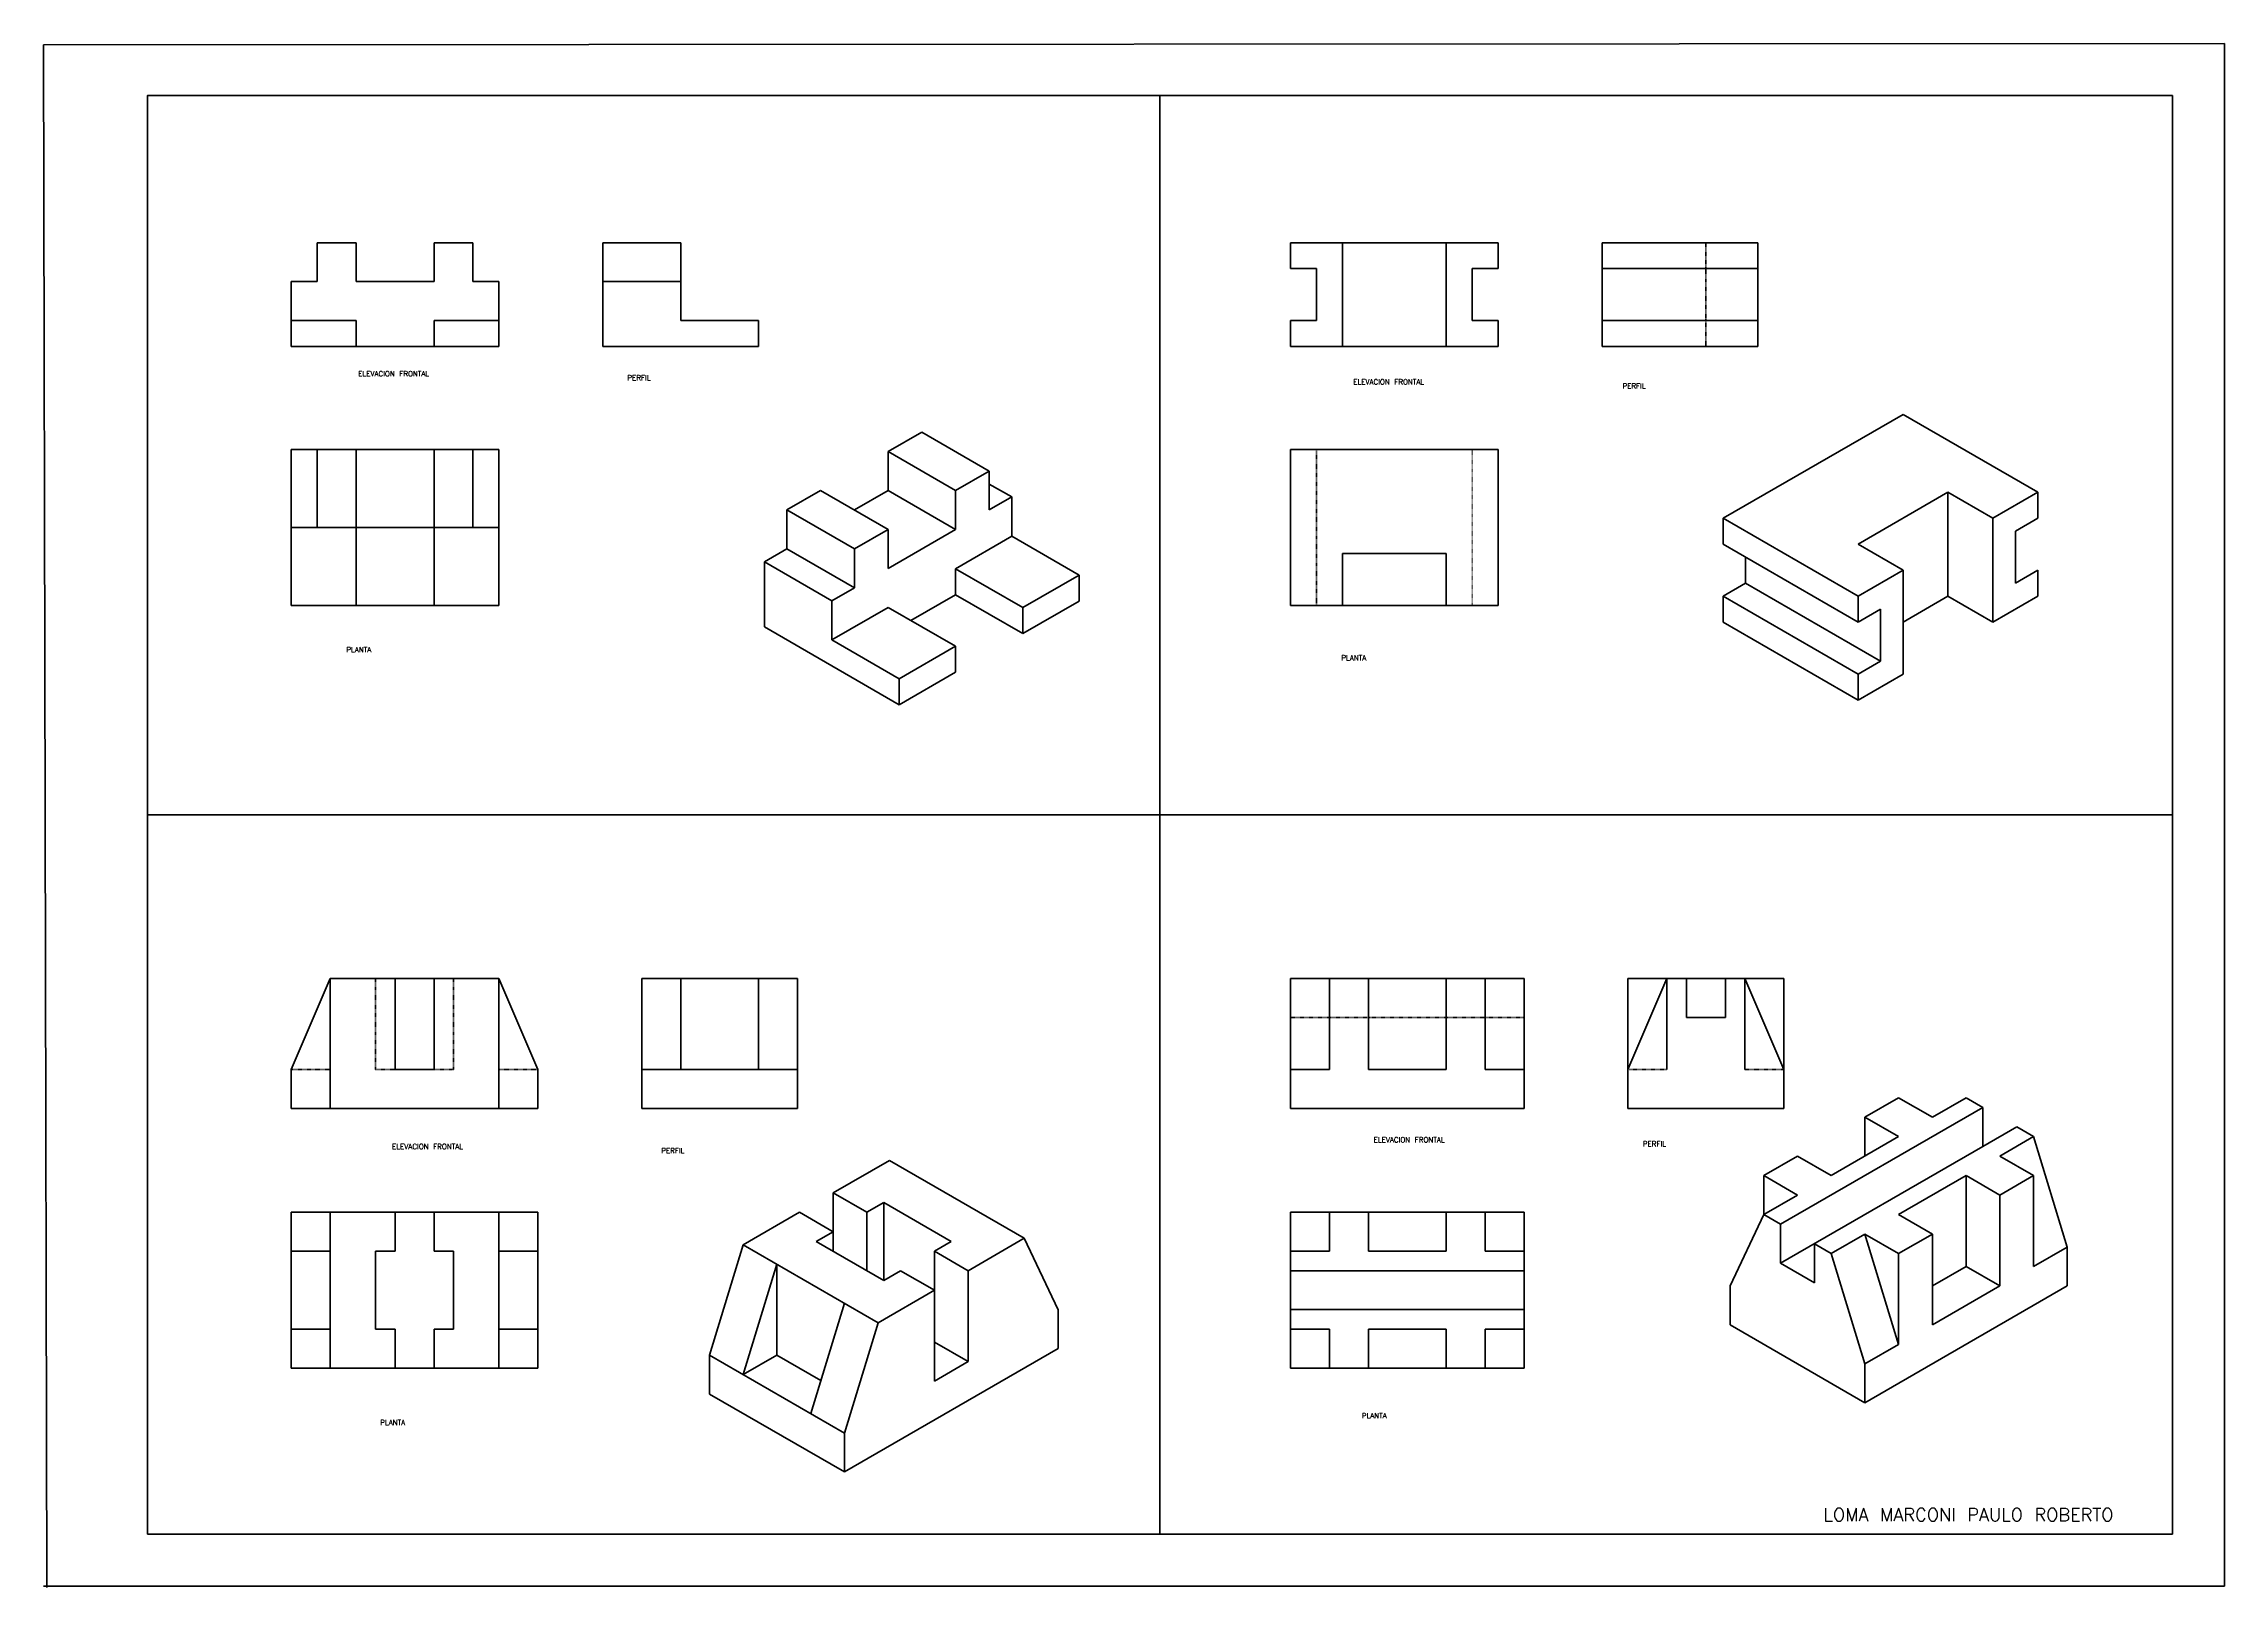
# Model space of a CAD drawing. Header units: millimetres. Extents: x -610 to 6844, y -355 to 774.
# Drawn here: x -609.8 to -189.8, y -0.9 to 296.4 of the extents above; entities that cross this region are included whole.
import ezdxf

# ---------------------------------------------------------------- set-up
doc = ezdxf.new("R2010")
doc.units = ezdxf.units.MM
doc.header["$LTSCALE"] = 0.1
doc.linetypes.add('ACAD_ISO03W100', pattern=[30, 12, -18])
doc.layers.add('L2', color=4, linetype='Continuous', lineweight=35)
doc.styles.get("Standard").update_dxf_attribs({"font": 'txt.shx', "height": 1})

msp = doc.modelspace()

# ---------------------------------------------------------------- linework, layer by layer
msp.add_lwpolyline([(-589.784, 286.359), (-589.784, 286.359)])
at = {"layer": 'L2'}
for p, q in [((-557.089, 250.531), (-557.089, 258.031)), ((-557.089, 258.031), (-549.589, 258.031)), ((-549.589, 258.031), (-549.589, 250.531)), ((-534.589, 250.531), (-534.589, 258.031)), ((-534.589, 258.031), (-527.089, 258.031)), ((-527.089, 258.031), (-527.089, 250.531)), ((-502.082, 250.531), (-502.082, 258.031)), ((-502.082, 258.031), (-487.082, 258.031)), ((-487.082, 258.031), (-487.082, 250.531)), ((-329.645, 258.031), (-369.645, 258.031)), ((-369.645, 258.031), (-359.645, 258.031)), ((-369.645, 258.031), (-369.645, 253.031)), ((-369.645, 258.031), (-359.645, 258.031)), ((-359.645, 258.031), (-359.645, 238.031)), ((-329.645, 258.031), (-339.645, 258.031)), ((-339.645, 258.031), (-339.645, 238.031)), ((-329.645, 253.031), (-329.645, 258.031)), ((-369.645, 253.031), (-364.645, 253.031)), ((-364.645, 253.031), (-364.645, 243.031)), ((-334.645, 243.031), (-334.645, 253.031)), ((-334.645, 253.031), (-329.645, 253.031)), ((-562.089, 243.031), (-562.089, 250.531)), ((-562.089, 250.531), (-557.089, 250.531)), ((-549.589, 250.531), (-534.589, 250.531)), ((-527.089, 250.531), (-522.089, 250.531)), ((-522.089, 250.531), (-522.089, 243.031)), ((-487.082, 250.531), (-502.082, 250.531)), ((-502.082, 250.531), (-502.082, 238.031)), ((-487.082, 243.031), (-487.082, 250.531)), ((-562.089, 238.031), (-562.089, 243.031)), ((-562.089, 243.031), (-549.589, 243.031)), ((-549.589, 243.031), (-549.589, 238.031)), ((-522.089, 243.031), (-534.589, 243.031)), ((-534.589, 243.031), (-534.589, 238.031)), ((-522.089, 238.031), (-522.089, 243.031)), ((-472.082, 243.031), (-487.082, 243.031)), ((-472.082, 238.031), (-472.082, 243.031)), ((-364.645, 243.031), (-369.645, 243.031)), ((-369.645, 243.031), (-369.645, 238.031)), ((-329.645, 243.031), (-334.645, 243.031)), ((-329.645, 238.031), (-329.645, 243.031)), ((-562.089, 238.031), (-549.589, 238.031)), ((-549.589, 238.031), (-534.589, 238.031)), ((-534.589, 238.031), (-522.089, 238.031)), ((-502.082, 238.031), (-472.082, 238.031)), ((-502.082, 238.031), (-502.082, 238.031)), ((-502.082, 238.031), (-502.082, 238.031)), ((-369.645, 238.031), (-329.645, 238.031)), ((-286.317, 204.965), (-251.676, 224.965)), ((-251.676, 224.965), (-225.695, 209.965)), ((-440.652, 221.565), (-447.147, 217.815)), ((-427.661, 214.065), (-440.652, 221.565)), ((-562.089, 188.183), (-562.089, 218.183)), ((-562.089, 218.183), (-522.089, 218.183)), ((-557.089, 218.183), (-557.089, 203.183)), ((-549.589, 218.183), (-549.589, 203.183)), ((-534.589, 203.183), (-534.589, 218.183)), ((-522.089, 218.183), (-527.089, 218.183)), ((-527.089, 218.183), (-527.089, 203.183)), ((-522.089, 218.183), (-522.089, 188.183)), ((-434.156, 210.315), (-447.147, 217.815)), ((-447.147, 217.815), (-447.147, 210.315)), ((-369.645, 218.183), (-369.645, 188.183)), ((-329.645, 218.183), (-369.645, 218.183)), ((-329.645, 188.183), (-329.645, 218.183)), ((-460.137, 210.315), (-466.632, 206.565)), ((-447.147, 202.815), (-460.137, 210.315)), ((-447.147, 210.315), (-453.642, 206.565)), ((-447.147, 210.315), (-434.156, 202.815)), ((-434.156, 210.315), (-427.661, 214.065)), ((-434.156, 202.815), (-434.156, 210.315)), ((-427.661, 214.065), (-427.661, 206.565)), ((-423.331, 209.065), (-427.661, 211.565)), ((-453.642, 199.065), (-466.632, 206.565)), ((-466.632, 206.565), (-466.632, 199.065)), ((-427.661, 206.565), (-423.331, 209.065)), ((-423.331, 209.065), (-423.331, 201.505)), ((-243.016, 209.965), (-260.336, 199.965)), ((-234.356, 204.965), (-243.016, 209.965)), ((-243.016, 189.965), (-243.016, 209.965)), ((-225.695, 209.965), (-234.356, 204.965)), ((-225.695, 209.965), (-225.695, 204.965)), ((-557.089, 203.183), (-562.089, 203.183)), ((-562.089, 203.183), (-549.589, 203.183)), ((-549.589, 203.183), (-549.589, 188.183)), ((-549.589, 203.183), (-522.089, 203.183)), ((-534.589, 188.183), (-534.589, 203.183)), ((-453.642, 199.065), (-447.147, 202.815)), ((-447.147, 202.815), (-447.147, 195.315)), ((-447.147, 195.315), (-434.156, 202.815)), ((-286.317, 199.965), (-286.317, 204.965)), ((-260.336, 189.965), (-286.317, 204.965)), ((-234.356, 184.965), (-234.356, 204.965)), ((-225.695, 204.965), (-230.025, 202.465)), ((-230.025, 202.465), (-230.025, 192.465)), ((-470.962, 196.565), (-466.632, 199.065)), ((-466.632, 199.065), (-453.642, 191.565)), ((-453.642, 191.565), (-453.642, 199.065)), ((-434.156, 195.255), (-423.331, 201.505)), ((-423.331, 201.505), (-410.341, 194.005)), ((-339.645, 198.183), (-359.645, 198.183)), ((-359.645, 198.183), (-359.645, 188.183)), ((-339.645, 188.183), (-339.645, 198.183)), ((-260.336, 184.965), (-286.317, 199.965)), ((-281.987, 192.465), (-281.987, 197.465)), ((-260.336, 199.965), (-251.676, 194.965)), ((-470.962, 184.065), (-470.962, 196.565)), ((-457.972, 189.065), (-470.962, 196.565)), ((-421.166, 187.755), (-434.156, 195.255)), ((-434.156, 190.255), (-434.156, 195.255)), ((-410.341, 194.005), (-421.166, 187.755)), ((-410.341, 194.005), (-410.341, 189.005)), ((-251.676, 194.965), (-260.336, 189.965)), ((-251.676, 174.965), (-251.676, 194.965)), ((-230.025, 192.465), (-225.695, 194.965)), ((-225.695, 194.965), (-225.695, 189.965)), ((-453.642, 191.565), (-457.972, 189.065)), ((-457.972, 189.065), (-457.972, 181.565)), ((-434.156, 190.255), (-442.765, 185.285)), ((-421.166, 182.755), (-434.156, 190.255)), ((-410.341, 189.005), (-421.166, 182.755)), ((-281.987, 192.465), (-286.317, 189.965)), ((-260.336, 174.965), (-286.317, 189.965)), ((-286.317, 189.965), (-286.317, 184.965)), ((-256.006, 177.465), (-281.987, 192.465)), ((-260.336, 189.965), (-260.336, 184.965)), ((-243.016, 189.965), (-251.676, 184.965)), ((-234.356, 184.965), (-243.016, 189.965)), ((-225.695, 189.965), (-234.356, 184.965)), ((-562.089, 188.183), (-549.589, 188.183)), ((-549.589, 188.183), (-534.589, 188.183)), ((-534.589, 188.183), (-522.089, 188.183)), ((-522.089, 188.183), (-534.589, 188.183)), ((-457.972, 181.565), (-447.147, 187.815)), ((-447.147, 187.815), (-434.156, 180.315)), ((-421.166, 182.755), (-421.166, 187.755)), ((-369.645, 188.183), (-329.645, 188.183)), ((-286.317, 184.965), (-260.336, 169.965)), ((-260.336, 184.965), (-256.006, 187.465)), ((-256.006, 187.465), (-256.006, 177.465)), ((-470.962, 184.065), (-444.982, 169.065)), ((-457.972, 181.565), (-444.982, 174.065)), ((-434.156, 180.315), (-444.982, 174.065)), ((-434.156, 180.315), (-434.156, 175.315)), ((-256.006, 177.465), (-260.336, 174.965)), ((-434.156, 175.315), (-444.982, 169.065)), ((-444.982, 174.065), (-444.982, 169.065)), ((-260.336, 169.965), (-251.676, 174.965)), ((-260.336, 174.965), (-260.336, 169.965)), ((-252.519, 93.398), (-259.014, 89.648)), ((-246.024, 89.648), (-252.519, 93.398)), ((-239.529, 93.398), (-246.024, 89.648)), ((-236.281, 91.523), (-239.529, 93.398)), ((-275.252, 69.023), (-236.281, 91.523)), ((-259.014, 89.648), (-252.519, 85.898)), ((-259.014, 89.648), (-259.014, 82.148)), ((-236.281, 91.523), (-236.281, 84.023)), ((-275.252, 61.523), (-236.281, 84.023)), ((-252.519, 85.898), (-265.51, 78.398)), ((-229.786, 87.773), (-236.281, 84.023)), ((-233.034, 82.148), (-226.538, 85.898)), ((-226.538, 85.898), (-229.786, 87.773)), ((-226.538, 85.898), (-220.043, 64.648)), ((-446.895, 81.332), (-457.721, 75.082)), ((-446.895, 81.332), (-420.915, 66.332)), ((-272.005, 82.148), (-278.5, 78.398)), ((-265.51, 78.398), (-272.005, 82.148)), ((-226.538, 78.398), (-233.034, 82.148)), ((-278.5, 78.398), (-272.005, 74.648)), ((-278.5, 78.398), (-278.5, 70.898)), ((-252.519, 70.898), (-239.529, 78.398)), ((-239.529, 78.398), (-233.034, 74.648)), ((-239.529, 60.898), (-239.529, 78.398)), ((-233.034, 74.648), (-226.538, 78.398)), ((-226.538, 78.398), (-226.538, 60.898)), ((-457.721, 75.082), (-451.226, 71.332)), ((-457.721, 75.082), (-457.721, 67.582)), ((-451.226, 71.332), (-447.978, 73.207)), ((-447.978, 73.207), (-447.978, 58.207)), ((-434.988, 65.707), (-447.978, 73.207)), ((-272.005, 74.648), (-278.5, 70.898)), ((-233.034, 57.148), (-233.034, 74.648)), ((-475.041, 65.082), (-464.216, 71.332)), ((-457.721, 67.582), (-464.216, 71.332)), ((-460.968, 65.707), (-457.721, 67.582)), ((-457.721, 67.582), (-457.721, 63.832)), ((-451.226, 71.332), (-451.226, 60.082)), ((-284.995, 57.148), (-278.5, 70.898)), ((-275.252, 69.023), (-278.5, 70.898)), ((-275.252, 61.523), (-275.252, 69.023)), ((-246.024, 67.148), (-252.519, 70.898)), ((-475.041, 65.082), (-481.536, 43.832)), ((-449.06, 50.082), (-475.041, 65.082)), ((-447.978, 58.207), (-460.968, 65.707)), ((-438.235, 63.832), (-434.988, 65.707)), ((-431.74, 60.082), (-438.235, 63.832)), ((-438.235, 63.832), (-438.235, 56.332)), ((-420.915, 66.332), (-431.74, 60.082)), ((-414.419, 52.582), (-420.915, 66.332)), ((-268.757, 57.773), (-268.757, 65.273)), ((-268.757, 65.273), (-265.51, 63.398)), ((-259.014, 67.148), (-265.51, 63.398)), ((-265.51, 63.398), (-259.014, 42.148)), ((-252.519, 63.398), (-259.014, 67.148)), ((-252.519, 45.898), (-259.014, 67.148)), ((-252.519, 63.398), (-246.024, 67.148)), ((-252.519, 45.898), (-252.519, 63.398)), ((-246.024, 67.148), (-246.024, 49.648)), ((-226.538, 60.898), (-220.043, 64.648)), ((-220.043, 64.648), (-220.043, 57.148)), ((-468.546, 61.332), (-475.041, 40.082)), ((-468.546, 61.332), (-468.546, 43.832)), ((-447.978, 58.207), (-444.73, 60.082)), ((-438.235, 56.332), (-444.73, 60.082)), ((-431.74, 42.582), (-431.74, 60.082)), ((-268.757, 57.773), (-275.252, 61.523)), ((-239.529, 60.898), (-246.024, 57.148)), ((-233.034, 57.148), (-239.529, 60.898)), ((-438.235, 56.332), (-449.06, 50.082)), ((-438.235, 38.832), (-438.235, 56.332)), ((-284.995, 49.648), (-284.995, 57.148)), ((-259.014, 34.648), (-220.043, 57.148)), ((-246.024, 49.648), (-233.034, 57.148)), ((-455.556, 53.832), (-462.051, 32.582)), ((-414.419, 45.082), (-414.419, 52.582)), ((-449.06, 50.082), (-455.556, 28.832)), ((-431.74, 42.582), (-438.235, 46.332)), ((-284.995, 49.648), (-259.014, 34.648)), ((-455.556, 28.832), (-481.536, 43.832)), ((-481.536, 43.832), (-481.536, 36.332)), ((-475.041, 40.082), (-468.546, 43.832)), ((-468.546, 43.832), (-460.102, 38.957)), ((-455.556, 21.332), (-414.419, 45.082)), ((-438.235, 38.832), (-431.74, 42.582)), ((-259.014, 42.148), (-252.519, 45.898)), ((-259.014, 34.648), (-259.014, 42.148)), ((-481.536, 36.332), (-455.556, 21.332)), ((-455.556, 21.332), (-455.556, 28.832))]:
    msp.add_line(p, q, dxfattribs=at)
at = {"layer": 'L2', "linetype": 'ByBlock'}
for p, q in [((-279.645, 258.031), (-309.645, 258.031)), ((-309.645, 258.031), (-309.645, 238.031)), ((-279.645, 238.031), (-279.645, 258.031)), ((-279.645, 253.031), (-309.645, 253.031)), ((-309.645, 238.031), (-309.645, 243.031)), ((-309.645, 243.031), (-279.645, 243.031)), ((-309.645, 238.031), (-279.645, 238.031)), ((-279.645, 238.031), (-289.645, 238.031)), ((-562.089, 98.843), (-554.589, 116.343)), ((-554.589, 116.343), (-554.589, 91.343)), ((-522.089, 116.343), (-554.589, 116.343)), ((-542.089, 98.843), (-542.089, 116.343)), ((-534.589, 116.343), (-534.589, 98.843)), ((-522.089, 91.343), (-522.089, 116.343)), ((-514.589, 98.843), (-522.089, 116.343)), ((-464.589, 116.343), (-494.589, 116.343)), ((-494.589, 91.343), (-494.589, 116.343)), ((-494.589, 116.343), (-487.089, 116.343)), ((-487.089, 116.343), (-487.089, 98.843)), ((-464.589, 116.343), (-472.089, 116.343)), ((-472.089, 116.343), (-472.089, 98.843)), ((-464.589, 91.343), (-464.589, 116.343)), ((-369.645, 91.343), (-369.645, 116.343)), ((-369.645, 116.343), (-324.645, 116.343)), ((-362.145, 98.843), (-362.145, 116.343)), ((-362.145, 116.343), (-362.145, 108.843)), ((-354.645, 116.343), (-354.645, 98.843)), ((-339.645, 98.843), (-339.645, 116.343)), ((-332.145, 116.343), (-332.145, 98.843)), ((-324.645, 116.343), (-324.645, 91.343)), ((-274.645, 116.343), (-304.645, 116.343)), ((-304.645, 116.343), (-304.645, 91.343)), ((-304.645, 116.343), (-297.145, 116.343)), ((-297.145, 116.343), (-304.645, 98.843)), ((-297.145, 116.343), (-297.145, 98.843)), ((-297.145, 116.343), (-293.395, 116.343)), ((-293.395, 116.343), (-293.395, 108.843)), ((-282.145, 116.343), (-285.895, 116.343)), ((-285.895, 116.343), (-285.895, 108.843)), ((-274.645, 116.343), (-282.145, 116.343)), ((-282.145, 116.343), (-282.145, 98.843)), ((-282.145, 116.343), (-274.645, 98.843)), ((-274.645, 91.343), (-274.645, 116.343)), ((-274.645, 116.343), (-274.645, 91.343)), ((-293.395, 108.843), (-289.645, 108.843)), ((-285.895, 108.843), (-289.645, 108.843)), ((-562.089, 91.343), (-562.089, 98.843)), ((-562.089, 91.343), (-562.089, 98.843)), ((-534.589, 98.843), (-542.089, 98.843)), ((-514.589, 91.343), (-514.589, 98.843)), ((-494.589, 98.843), (-464.589, 98.843)), ((-369.645, 91.343), (-369.645, 98.843)), ((-369.645, 98.843), (-362.145, 98.843)), ((-354.645, 98.843), (-339.645, 98.843)), ((-332.145, 98.843), (-324.645, 98.843)), ((-304.645, 91.343), (-304.645, 98.843)), ((-274.645, 91.343), (-274.645, 98.843)), ((-562.089, 91.343), (-514.589, 91.343)), ((-494.589, 91.343), (-464.589, 91.343)), ((-324.645, 91.343), (-369.645, 91.343)), ((-304.645, 91.343), (-274.645, 91.343)), ((-562.089, 71.343), (-562.089, 41.343)), ((-514.589, 71.343), (-562.089, 71.343)), ((-554.589, 41.343), (-554.589, 71.343)), ((-542.089, 71.343), (-542.089, 63.843)), ((-534.589, 71.343), (-534.589, 63.843)), ((-522.089, 41.343), (-522.089, 71.343)), ((-514.589, 41.343), (-514.589, 71.343)), ((-369.645, 71.343), (-369.645, 41.343)), ((-324.645, 71.343), (-369.645, 71.343)), ((-362.145, 71.343), (-362.145, 63.843)), ((-354.645, 63.843), (-354.645, 71.343)), ((-339.645, 71.343), (-339.645, 63.843)), ((-332.145, 71.343), (-332.145, 63.843)), ((-324.645, 41.343), (-324.645, 71.343)), ((-562.089, 66.343), (-562.089, 66.343)), ((-562.089, 66.343), (-562.089, 66.343)), ((-554.589, 63.843), (-562.089, 63.843)), ((-542.089, 63.843), (-545.839, 63.843)), ((-545.839, 63.843), (-545.839, 48.843)), ((-534.589, 63.843), (-530.839, 63.843)), ((-530.839, 63.843), (-530.839, 48.843)), ((-522.089, 63.843), (-514.589, 63.843)), ((-362.145, 63.843), (-369.645, 63.843)), ((-339.645, 63.843), (-354.645, 63.843)), ((-332.145, 63.843), (-324.645, 63.843)), ((-369.645, 60.093), (-324.645, 60.093)), ((-369.645, 52.593), (-324.645, 52.593)), ((-554.589, 48.843), (-562.089, 48.843)), ((-542.089, 48.843), (-545.839, 48.843)), ((-542.089, 41.343), (-542.089, 48.843)), ((-542.089, 41.343), (-542.089, 48.843)), ((-530.839, 48.843), (-534.589, 48.843)), ((-534.589, 48.843), (-534.589, 41.343)), ((-514.589, 48.843), (-522.089, 48.843)), ((-362.145, 48.843), (-369.645, 48.843)), ((-362.145, 41.343), (-362.145, 48.843)), ((-339.645, 48.843), (-354.645, 48.843)), ((-354.645, 48.843), (-354.645, 41.343)), ((-339.645, 41.343), (-339.645, 48.843)), ((-332.145, 41.343), (-332.145, 48.843)), ((-332.145, 48.843), (-324.645, 48.843)), ((-562.089, 41.343), (-514.589, 41.343)), ((-542.089, 41.343), (-554.589, 41.343)), ((-534.589, 41.343), (-522.089, 41.343)), ((-369.645, 41.343), (-324.645, 41.343)), ((-324.645, 41.343), (-369.645, 41.343))]:
    msp.add_line(p, q, dxfattribs=at)
at = {"layer": 'L2', "linetype": 'ACAD_ISO03W100', "ltscale": 0.05}
for p, q in [((-289.645, 238.031), (-289.645, 258.031)), ((-364.645, 218.183), (-364.645, 188.183)), ((-545.839, 98.843), (-545.839, 116.343)), ((-530.839, 116.343), (-530.839, 98.843)), ((-369.645, 108.843), (-324.645, 108.843)), ((-562.089, 98.843), (-554.589, 98.843)), ((-545.839, 98.843), (-542.089, 98.843)), ((-530.839, 98.843), (-534.589, 98.843)), ((-514.589, 98.843), (-522.089, 98.843)), ((-297.145, 98.843), (-304.645, 98.843)), ((-274.645, 98.843), (-282.145, 98.843))]:
    msp.add_line(p, q, dxfattribs=at)
at = {"layer": 'L2', "linetype": 'ACAD_ISO03W100', "lineweight": 0, "ltscale": 0.05}
msp.add_line((-334.645, 188.183), (-334.645, 218.183), dxfattribs=at)
at = {"layer": 'L2'}
for points in [[(-609.784, -0.641), (-189.784, -0.641), (-189.784, 296.359), (-609.784, 296.114), (-609.188, -0.886)], [(-199.784, 9.359), (-199.784, 286.359), (-589.784, 286.359), (-589.784, 9.359)], [(-394.784, 286.359), (-394.784, 9.359)], [(-589.784, 147.859), (-199.784, 147.859)], [(-589.784, 9.359), (-199.784, 9.359)]]:
    msp.add_lwpolyline(points, dxfattribs=at)

# ---------------------------------------------------------------- texts
at = {"linetype": 'ByBlock', "insert": (-288.623, 14.359), "char_height": 2.5, "width": 106.57297, "attachment_point": 1}
msp.add_mtext('\\pi21.62;LOMA MARCONI PAULO ROBERTO', dxfattribs=at)
at = {"layer": 'L2', "linetype": 'ByBlock', "char_height": 1, "width": 17.15623, "attachment_point": 1}
for s, insert in [('ELEVACION FRONTAL', (-549.195, 233.299)), ('PERFIL', (-497.345, 232.52)), ('ELEVACION FRONTAL', (-357.554, 231.72)), ('PERFIL', (-305.704, 230.941)), ('PLANTA', (-551.483, 180.173)), ('PLANTA', (-359.842, 178.594)), ('ELEVACION FRONTAL', (-542.672, 84.492)), ('ELEVACION FRONTAL', (-353.629, 85.797)), ('PERFIL', (-301.779, 85.018)), ('PERFIL', (-490.822, 83.714)), ('PLANTA', (-544.959, 31.367)), ('PLANTA', (-355.916, 32.671))]:
    msp.add_mtext(s, dxfattribs=dict(at, insert=insert))

doc.saveas('drawing.dxf')
